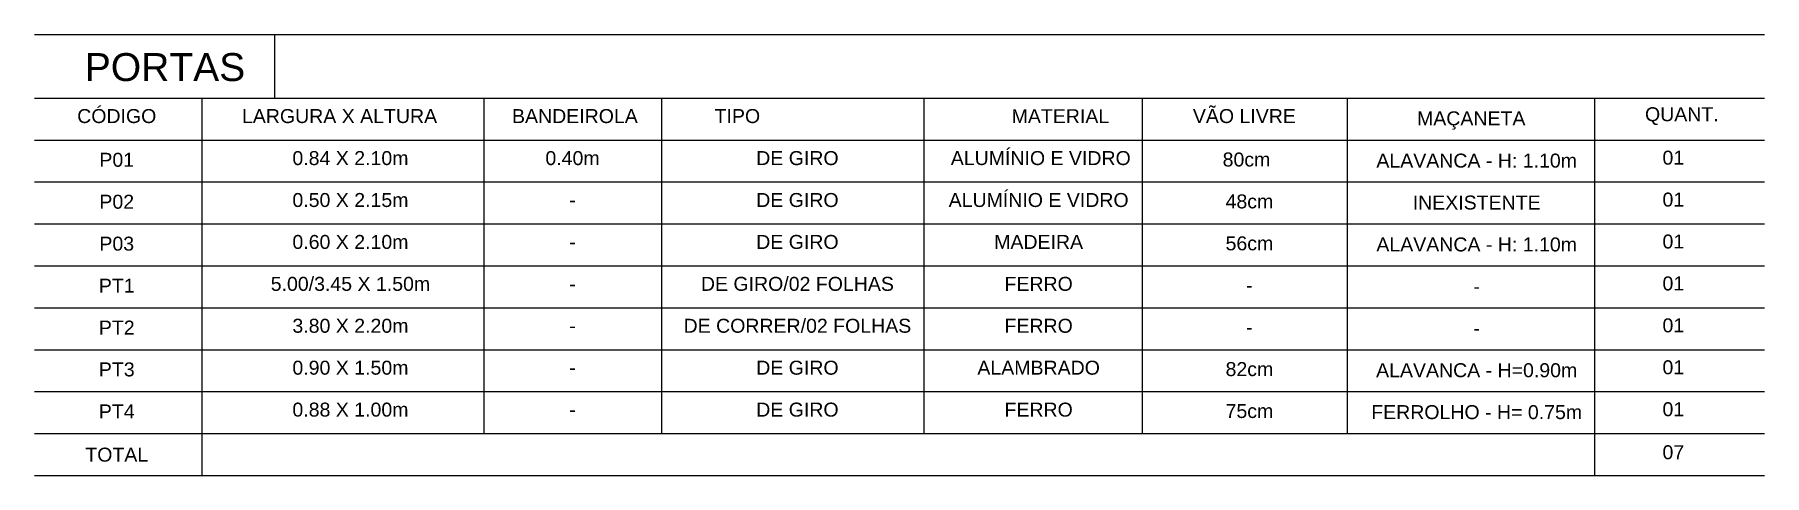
# Model space of a CAD drawing. Header units: metres. Extents: x 2146 to 3549, y -305 to 114.
# Drawn here: x 2452.96 to 2465.34, y -79.93 to -76.78 of the extents above; entities that cross this region are included whole.
import ezdxf
from ezdxf.enums import TextEntityAlignment as Align

# ---------------------------------------------------------------- set-up
doc = ezdxf.new("R2010")
doc.units = ezdxf.units.M
doc.header["$LTSCALE"] = 6
doc.header["$MEASUREMENT"] = 0
for name, color, linetype in [('PENA 0.15', 7, 'Continuous'), ('PENA 01', 1, 'Continuous'), ('PENA 02', 2, 'Continuous')]:
    doc.layers.add(name, color=color, linetype=linetype)
doc.styles.add('Luana', font='arial.ttf')

msp = doc.modelspace()

# ---------------------------------------------------------------- texts
at = {"layer": 'PENA 01', "style": 'Luana'}
for s, p in [('0.84 X 2.10m', (2455.217, -77.712)), ('0.40m', (2456.807, -77.712)), ('DE GIRO', (2458.417, -77.712)), ('80cm', (2461.632, -77.722)), ('ALAVANCA - H: 1.10m', (2463.28, -77.73)), ('01', (2464.688, -77.709)), ('ALUMÍNIO E VIDRO', (2460.144, -78.012)), ('0.50 X 2.15m', (2455.217, -78.012)), ('-', (2456.807, -78.012)), ('DE GIRO', (2458.417, -78.012)), ('48cm', (2461.653, -78.022)), ('INEXISTENTE', (2463.28, -78.03)), ('01', (2464.688, -78.009)), ('0.60 X 2.10m', (2455.217, -78.312)), ('DE GIRO', (2458.417, -78.312)), ('MADEIRA', (2460.144, -78.312)), ('56cm', (2461.653, -78.322)), ('ALAVANCA - H: 1.10m', (2463.28, -78.33)), ('01', (2464.688, -78.309)), ('-', (2456.807, -78.312)), ('5.00/3.45 X 1.50m', (2455.217, -78.612)), ('DE GIRO/02 FOLHAS', (2458.417, -78.612)), ('FERRO', (2460.144, -78.612)), ('01', (2464.688, -78.609)), ('-', (2456.807, -78.612)), ('-', (2461.653, -78.622)), ('-', (2463.28, -78.63)), ('3.80 X 2.20m', (2455.217, -78.912)), ('-', (2456.807, -78.912)), ('DE CORRER/02 FOLHAS', (2458.417, -78.912)), ('FERRO', (2460.144, -78.912)), ('-', (2461.653, -78.922)), ('-', (2463.28, -78.93)), ('01', (2464.688, -78.909)), ('0.90 X 1.50m', (2455.217, -79.212)), ('DE GIRO', (2458.417, -79.212)), ('ALAMBRADO', (2460.144, -79.212)), ('82cm', (2461.653, -79.222)), ('ALAVANCA - H=0.90m', (2463.28, -79.23)), ('01', (2464.688, -79.209)), ('-', (2456.807, -79.212)), ('0.88 X 1.00m', (2455.217, -79.512)), ('-', (2456.807, -79.512)), ('DE GIRO', (2458.417, -79.512)), ('FERRO', (2460.144, -79.512)), ('75cm', (2461.653, -79.522)), ('FERROLHO - H= 0.75m', (2463.28, -79.53)), ('01', (2464.688, -79.509))]:
    msp.add_text(s, height=0.1, dxfattribs=at).set_placement(p, align=Align.CENTER)
msp.add_text('ALUMÍNIO E VIDRO', height=0.1, dxfattribs=at).set_placement((2459.515, -77.712))
at = {"layer": 'PENA 02', "ltscale": 0.05, "style": 'Luana'}
msp.add_text('07', height=0.1, dxfattribs=at).set_placement((2464.688, -79.817), align=Align.CENTER)
for s, insert, char_height, width, attachment_point in [('PORTAS', (2453.315, -77.012), 0.2, 3.51166, 4), ('CÓDIGO', (2453.544, -77.362), 0.1, 1.934, 5), ('LARGURA X ALTURA', (2455.139, -77.362), 0.1, 1.934, 5), ('BANDEIROLA', (2456.824, -77.362), 0.1, 1.934, 5), ('TIPO', (2457.987, -77.362), 0.1, 1.934, 5), ('MATERIAL', (2460.3, -77.362), 0.1, 1.934, 5), ('VÃO LIVRE', (2461.617, -77.362), 0.1, 1.934, 5), ('MAÇANETA', (2463.241, -77.393), 0.1, 1.934, 5), ('QUANT.', (2464.749, -77.362), 0.1, 1.934, 5), ('P01', (2453.544, -77.675), 0.1, 1.934, 5), ('P02', (2453.544, -77.975), 0.1, 1.934, 5), ('P03', (2453.544, -78.275), 0.1, 1.934, 5), ('PT1', (2453.544, -78.575), 0.1, 1.934, 5), ('PT2', (2453.544, -78.875), 0.1, 1.934, 5), ('PT3', (2453.544, -79.175), 0.1, 1.934, 5), ('PT4', (2453.544, -79.475), 0.1, 1.934, 5), ('TOTAL', (2453.544, -79.785), 0.1, 1.934, 5)]:
    msp.add_mtext(s, dxfattribs=dict(at, insert=insert, char_height=char_height, width=width, attachment_point=attachment_point))

# ---------------------------------------------------------------- linework, layer by layer
at = {"layer": 'PENA 0.15', "ltscale": 0.01}
for p, q in [((2452.956, -76.778), (2465.34, -76.778)), ((2454.676, -77.233), (2454.676, -76.778)), ((2452.956, -77.233), (2465.34, -77.233)), ((2456.171, -77.233), (2456.171, -79.633)), ((2457.443, -77.233), (2457.443, -79.633)), ((2459.321, -77.233), (2459.321, -79.633)), ((2460.884, -77.233), (2460.884, -79.633)), ((2462.353, -77.233), (2462.353, -79.633)), ((2464.123, -77.233), (2464.123, -79.933)), ((2452.956, -77.533), (2465.34, -77.533)), ((2452.956, -77.833), (2465.34, -77.833)), ((2452.956, -78.133), (2465.34, -78.133)), ((2452.956, -78.133), (2465.34, -78.133)), ((2452.956, -78.433), (2465.34, -78.433)), ((2452.956, -78.733), (2465.34, -78.733)), ((2452.956, -79.033), (2465.34, -79.033)), ((2452.956, -79.333), (2465.34, -79.333)), ((2452.956, -79.633), (2465.34, -79.633)), ((2452.956, -79.933), (2465.34, -79.933))]:
    msp.add_line(p, q, dxfattribs=at)
at = {"layer": 'PENA 0.15'}
msp.add_line((2454.152, -77.233), (2454.152, -79.933), dxfattribs=at)

msp.set_redraw_order([(e.dxf.handle, doc.entitydb.next_handle()) for e in msp.query("TEXT MTEXT ATTDEF DIMENSION ARC_DIMENSION")])  # texts and dimensions are drawn at this point

doc.saveas('drawing.dxf')
